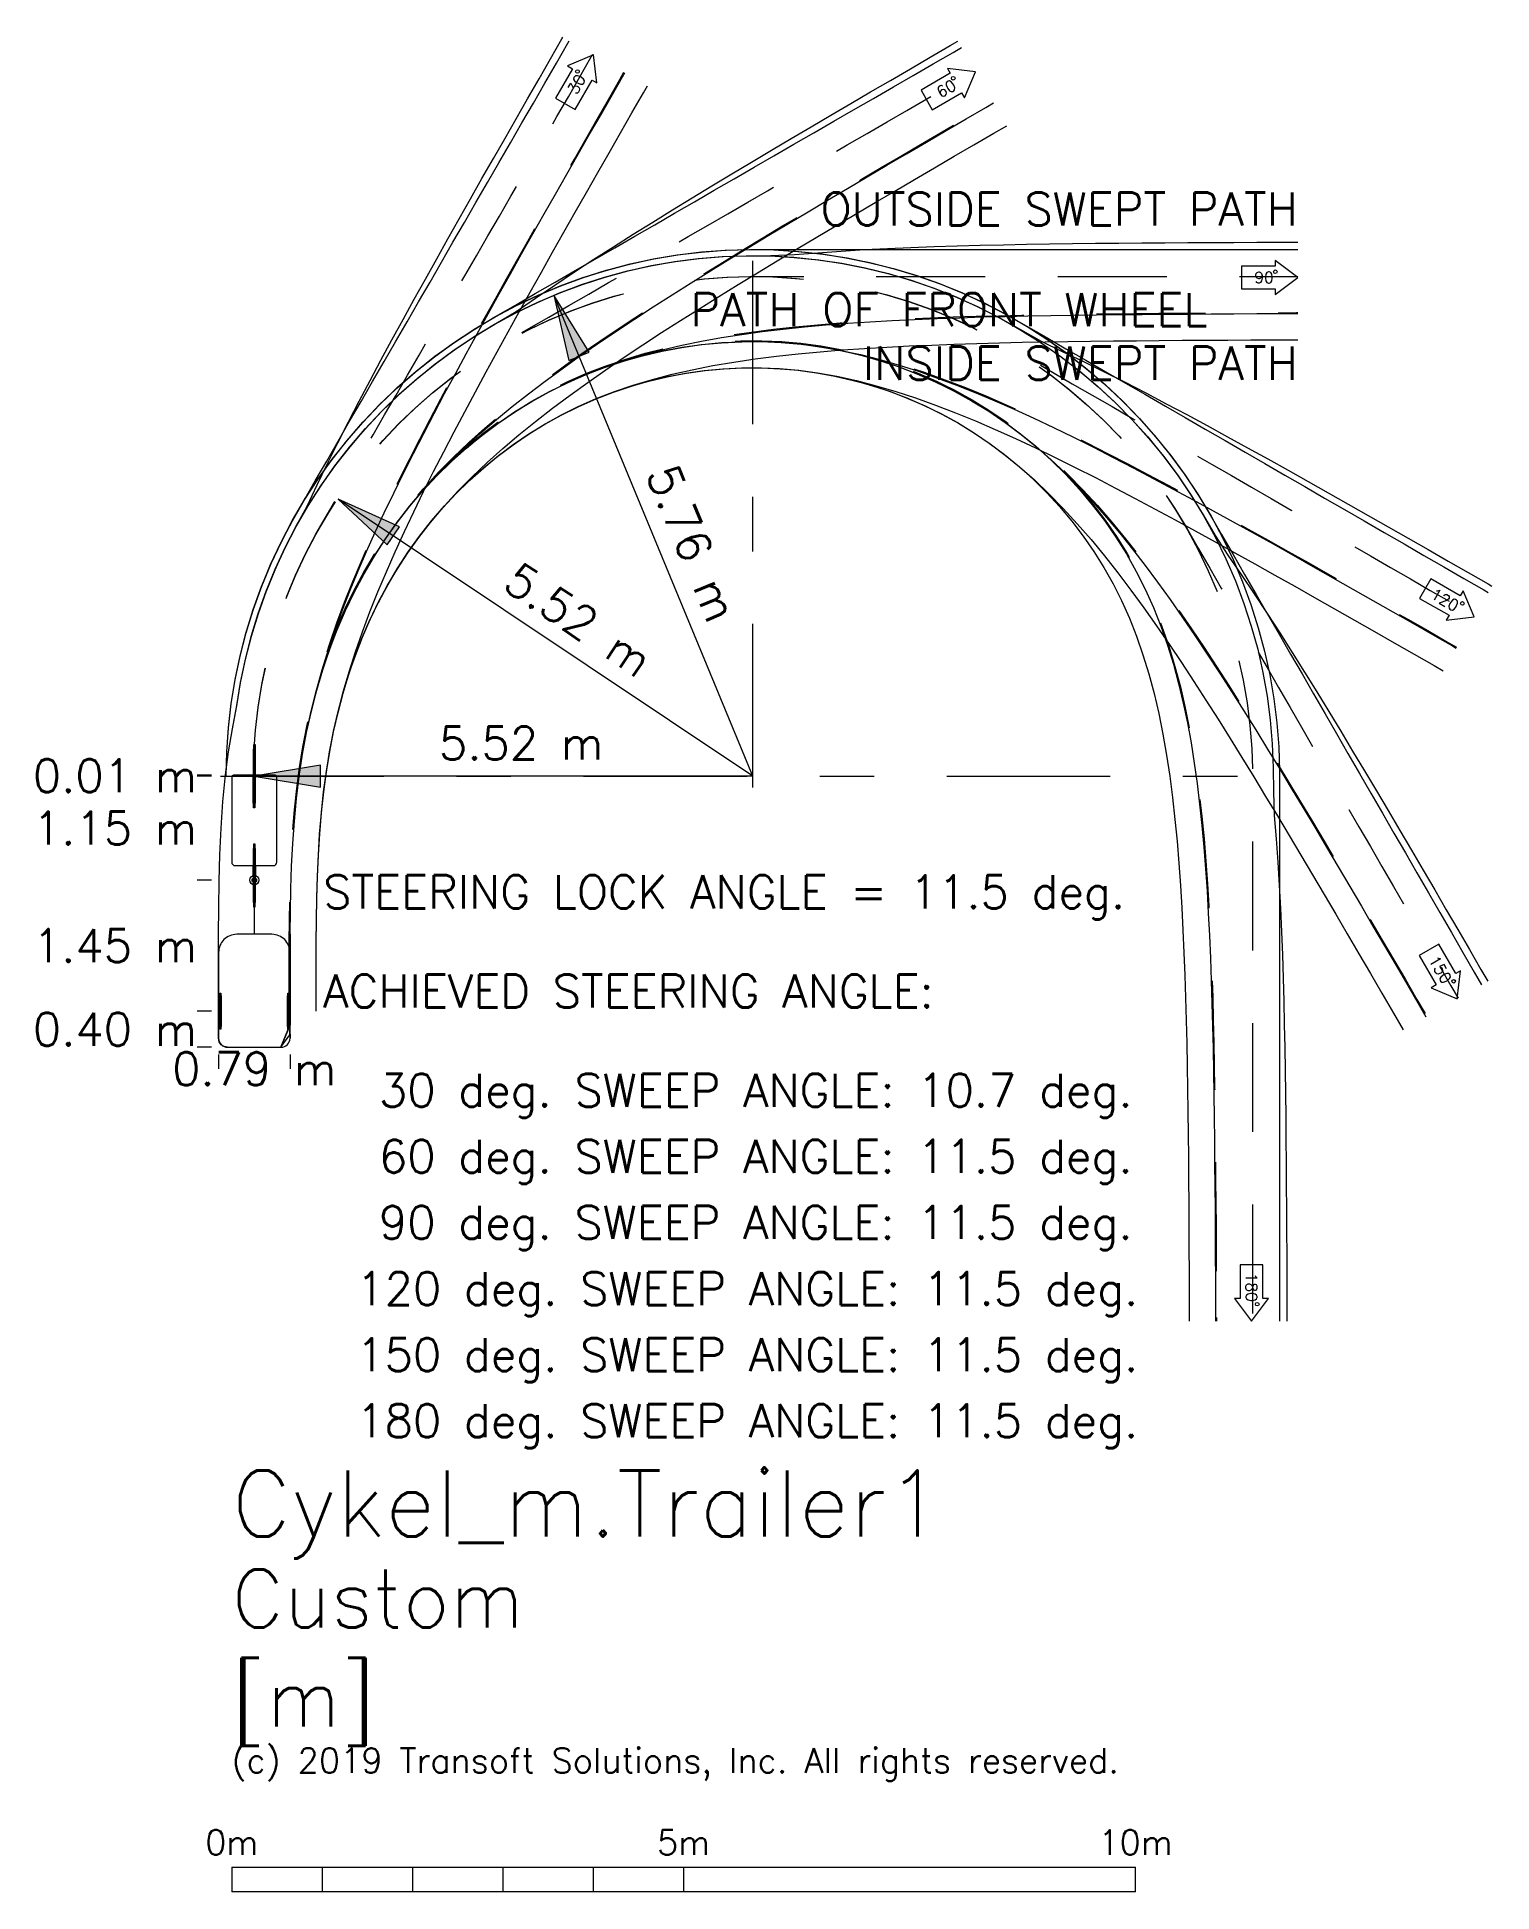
# Model space of a CAD drawing. Header units: metres. Extents: x 1408062.5 to 1408078.6, y 62492388.7 to 62492409.2.
import ezdxf
from ezdxf.enums import TextEntityAlignment as Align

# ---------------------------------------------------------------- set-up
doc = ezdxf.new("R2010")
doc.units = ezdxf.units.M
doc.header["$MEASUREMENT"] = 0
doc.linetypes.add('DGN Style 2', pattern=[2.009448, 1.205669, -0.803779])
doc.linetypes.add('DGN Style 7', pattern=[4.018896, 1.808503, -0.803779, 0.602834, -0.803779])
doc.layers.add('Cykel med trailer', color=133, linetype='Continuous', lineweight=0)
doc.styles.add('TSText', font='simplex.shx')

# ---------------------------------------------------------------- blocks, each defined once
blk = doc.blocks.new('ATTEMP_10')
at = {"layer": 'Cykel med trailer', "color": 3, "linetype": 'Continuous'}
for p, q in [((-1.25, 0.381), (-1.65, 0.381)), ((-1.25, 0.376), (-1.65, 0.376)), ((-1.25, 0.372), (-1.65, 0.372)), ((0, 0), (-0.6, 0)), ((-1.25, -0.372), (-1.65, -0.372)), ((-1.25, -0.376), (-1.65, -0.376)), ((-1.25, -0.381), (-1.65, -0.381))]:
    blk.add_line(p, q, dxfattribs=at)
at = {"layer": 'Cykel med trailer', "color": 3, "linetype": 'Continuous', "flags": 128}
blk.add_lwpolyline([(-0.6, 0.195, 0.414214), (-0.8, 0.395), (-1.75, 0.395, 0.414214), (-1.85, 0.295), (-1.85, -0.295, 0.414214), (-1.75, -0.395), (-0.8, -0.395, 0.414214), (-0.6, -0.195), (-0.6, 0.195), (-0.6, 0.195)], format="xyb", dxfattribs=at)
for points in [[(-1.25, 0.382), (-1.25, 0.371), (-1.306, 0.367), (-1.594, 0.367), (-1.65, 0.371), (-1.65, 0.382), (-1.594, 0.385), (-1.306, 0.385)], [(-1.25, -0.371), (-1.25, -0.382), (-1.306, -0.385), (-1.594, -0.385), (-1.65, -0.382), (-1.65, -0.371), (-1.594, -0.368), (-1.306, -0.368)]]:
    blk.add_lwpolyline(points, close=True, dxfattribs=at)
at = {"layer": 'Cykel med trailer', "color": 3}
blk.add_arc((0, 0), 0.0513, 0, 360, dxfattribs=at)
blk = doc.blocks.new('ATTEMP_11')
at = {"layer": 'Cykel med trailer', "color": 3, "linetype": 'Continuous'}
for p, q in [((-0.76, 0.005), (-1.46, 0.005)), ((-0.76, 0), (-1.46, 0)), ((-1.11, 0), (-1.16, 0)), ((-0.76, -0.005), (-1.46, -0.005))]:
    blk.add_line(p, q, dxfattribs=at)
at = {"layer": 'Cykel med trailer', "color": 3, "linetype": 'Continuous', "flags": 128}
blk.add_lwpolyline([(0, 0.23, 0.414214), (-0.02, 0.25), (-0.96, 0.25, 0.414214), (-1, 0.21), (-1, -0.014), (-1.11, -0.014), (-1.11, 0.014), (-1, 0.014), (-1, -0.21, 0.414214), (-0.96, -0.25), (-0.02, -0.25, 0.414214), (0, -0.23), (0, 0.23), (0, 0.23)], format="xyb", dxfattribs=at)
blk.add_lwpolyline([(-0.76, 0.006), (-0.76, -0.006), (-0.858, -0.01), (-1.362, -0.01), (-1.46, -0.006), (-1.46, 0.006), (-1.362, 0.01), (-0.858, 0.01)], close=True, dxfattribs=at)
at = {"layer": 'Cykel med trailer', "color": 3}
blk.add_arc((-1.16, 0), 0.0254, 0, 360, dxfattribs=at)
blk = doc.blocks.new('ATTEMP_9')
at = {"layer": 'Cykel med trailer', "color": 3, "linetype": 'Continuous'}
for p, q in [((-0.003, 0.35), (-0.007, -0.35)), ((0.002, 0.35), (-0.002, -0.35)), ((0.007, 0.35), (0.003, -0.35))]:
    blk.add_line(p, q, dxfattribs=at)
at = {"layer": 'Cykel med trailer', "color": 3, "linetype": 'Continuous', "flags": 128}
blk.add_lwpolyline([(-0.005, 0.35), (0.008, 0.35), (0.011, 0.252), (0.009, -0.252), (0.005, -0.35), (-0.008, -0.35), (-0.011, -0.252), (-0.009, 0.252)], close=True, dxfattribs=at)
at = {"layer": 'Cykel med trailer', "color": 3, "linetype": 'Continuous', "rotation": 90}
for name, p in [('ATTEMP_11', (0, 0.01)), ('ATTEMP_10', (0, -1.15))]:
    blk.add_blockref(name, p, dxfattribs=at)
blk = doc.blocks.new('ATTEMP_8')
at = {"layer": 'Cykel med trailer', "color": 4, "linetype": 'Continuous'}
for p, q in [((-1.996, 7.827), (-2.184, 7.502)), ((-1.763, 7.981), (-2.051, 7.858)), ((-2.051, 7.858), (-1.996, 7.827)), ((-1.726, 7.671), (-1.763, 7.981)), ((2.463, 7.793), (2.153, 7.831)), ((2.153, 7.831), (2.184, 7.776)), ((-1.967, 7.377), (-1.78, 7.702)), ((-1.78, 7.702), (-1.726, 7.671)), ((2.184, 7.776), (1.86, 7.589)), ((2.341, 7.506), (2.463, 7.793)), ((-2.184, 7.502), (-1.967, 7.377)), ((1.86, 7.589), (1.985, 7.372)), ((1.985, 7.372), (2.309, 7.56)), ((2.309, 7.56), (2.341, 7.506)), ((5.78, 5.642), (5.405, 5.642)), ((5.405, 5.642), (5.405, 5.392)), ((6.03, 5.517), (5.78, 5.705)), ((5.78, 5.705), (5.78, 5.642)), ((5.405, 5.392), (5.78, 5.392)), ((5.78, 5.33), (6.03, 5.517)), ((5.78, 5.392), (5.78, 5.33)), ((7.502, 2.184), (7.377, 1.967)), ((7.827, 1.996), (7.502, 2.184)), ((7.377, 1.967), (7.702, 1.78)), ((7.858, 2.051), (7.827, 1.996)), ((7.981, 1.763), (7.858, 2.051)), ((7.702, 1.78), (7.671, 1.726)), ((7.671, 1.726), (7.981, 1.763)), ((7.589, -1.86), (7.372, -1.985)), ((7.372, -1.985), (7.56, -2.309)), ((7.776, -2.184), (7.589, -1.86)), ((7.831, -2.153), (7.776, -2.184)), ((7.793, -2.463), (7.831, -2.153)), ((7.56, -2.309), (7.506, -2.341)), ((7.506, -2.341), (7.793, -2.463)), ((5.642, -5.405), (5.392, -5.405)), ((5.392, -5.405), (5.392, -5.78)), ((5.642, -5.78), (5.642, -5.405)), ((5.392, -5.78), (5.33, -5.78)), ((5.33, -5.78), (5.517, -6.03)), ((5.517, -6.03), (5.705, -5.78)), ((5.705, -5.78), (5.642, -5.78)), ((-5.767, -12.07), (4.233, -12.07)), ((-5.767, -12.07), (-5.767, -12.344)), ((-4.767, -12.07), (-4.767, -12.344)), ((-3.767, -12.07), (-3.767, -12.344)), ((-2.767, -12.07), (-2.767, -12.344)), ((-1.767, -12.07), (-1.767, -12.344)), ((-0.767, -12.07), (-0.767, -12.344)), ((4.233, -12.344), (4.233, -12.07)), ((4.233, -12.344), (-5.767, -12.344))]:
    blk.add_line(p, q, dxfattribs=at)
at = {"layer": 'Cykel med trailer', "color": 3, "linetype": 'DGN Style 7'}
for p, q in [((0, -0.125), (0, 6.017)), ((-5.892, 0), (5.892, 0))]:
    blk.add_line(p, q, dxfattribs=at)
at = {"layer": 'Cykel med trailer', "color": 3, "linetype": 'Continuous'}
for p, q in [((0, 0), (-2.204, 5.32)), ((0, 0), (-4.588, 3.065)), ((-5.991, 0.01), (-6.149, 0.01)), ((-5.991, 0), (-6.149, 0)), ((0, 0), (-5.517, 0)), ((-5.991, -1.15), (-6.149, -1.15)), ((-5.991, -2.6), (-6.149, -2.6)), ((-5.991, -3), (-6.149, -3)), ((-5.912, -3.079), (-5.912, -3.237)), ((-5.122, -3.079), (-5.122, -3.237))]:
    blk.add_line(p, q, dxfattribs=at)
at = {"layer": 'Cykel med trailer', "color": 3, "linetype": 'Continuous', "flags": 128}
for points in [[(-5.812, -3), (-5.851, -2.992), (-5.883, -2.971), (-5.905, -2.938), (-5.912, -2.9), (-5.913, -2.583), (-5.913, -2.267), (-5.913, -1.95), (-5.913, -1.873), (-5.912, -1.809), (-5.912, -1.765), (-5.912, -1.75), (-5.911, -1.457), (-5.907, -1.163), (-5.899, -0.869), (-5.885, -0.574), (-5.864, -0.28), (-5.834, 0.014), (-5.834, 0.014), (-5.801, 0.268), (-5.76, 0.523), (-5.711, 0.777), (-5.67, 1.034), (-5.616, 1.289), (-5.551, 1.542), (-5.475, 1.793), (-5.387, 2.04), (-5.288, 2.284), (-5.178, 2.523), (-5.057, 2.757), (-4.932, 2.988), (-4.821, 3.224), (-4.707, 3.458), (-4.592, 3.689), (-4.475, 3.919), (-4.356, 4.148), (-4.236, 4.376), (-4.116, 4.602), (-3.994, 4.828), (-3.871, 5.052), (-3.748, 5.276), (-3.624, 5.5), (-3.499, 5.723), (-3.375, 5.945), (-3.249, 6.167), (-3.124, 6.389), (-2.998, 6.611), (-2.872, 6.832), (-2.746, 7.053), (-2.62, 7.274), (-2.494, 7.495), (-2.367, 7.715), (-2.241, 7.936), (-2.114, 8.156), (-2.103, 8.177)], [(-5.812, -3), (-5.851, -2.992), (-5.883, -2.971), (-5.905, -2.938), (-5.912, -2.9), (-5.913, -2.583), (-5.913, -2.267), (-5.913, -1.95), (-5.913, -1.873), (-5.912, -1.809), (-5.912, -1.765), (-5.912, -1.75), (-5.911, -1.457), (-5.907, -1.163), (-5.899, -0.869), (-5.885, -0.574), (-5.864, -0.28), (-5.834, 0.014), (-5.834, 0.014), (-5.801, 0.269), (-5.759, 0.525), (-5.711, 0.781), (-5.669, 1.038), (-5.615, 1.294), (-5.549, 1.549), (-5.472, 1.8), (-5.384, 2.049), (-5.284, 2.293), (-5.173, 2.533), (-5.051, 2.768), (-4.918, 2.997), (-4.775, 3.22), (-4.621, 3.436), (-4.458, 3.645), (-4.286, 3.847), (-4.104, 4.04), (-3.913, 4.225), (-3.714, 4.401), (-3.507, 4.567), (-3.293, 4.724), (-3.072, 4.871), (-2.845, 5.008), (-2.618, 5.141), (-2.404, 5.288), (-2.19, 5.434), (-1.975, 5.578), (-1.759, 5.719), (-1.543, 5.858), (-1.325, 5.995), (-1.108, 6.131), (-0.89, 6.266), (-0.671, 6.399), (-0.453, 6.531), (-0.234, 6.663), (-0.015, 6.794), (0.204, 6.924), (0.424, 7.054), (0.643, 7.184), (0.863, 7.313), (1.082, 7.441), (1.302, 7.57), (1.522, 7.698), (1.742, 7.826), (1.962, 7.954), (2.181, 8.082), (2.268, 8.132)], [(-5.222, -3), (-5.123, -2.862), (-5.123, -2.829), (-5.123, -2.808), (-5.122, -2.9), (-5.122, -2.583), (-5.122, -2.267), (-5.122, -1.95), (-5.121, -1.765), (-5.121, -1.809), (-5.122, -1.873), (-5.121, -1.75), (-5.122, -2), (-5.122, -2.25), (-5.122, -2.5), (-5.122, -2.75), (-5.222, -3), (-5.122, -2.749), (-5.122, -2.498), (-5.122, -2.248), (-5.122, -1.997), (-5.121, -1.746), (-5.118, -1.495), (-5.113, -1.245), (-5.104, -0.996), (-5.091, -0.745), (-5.073, -0.497), (-5.05, -0.249), (-5.02, -0.004), (-5.02, -0.004), (-4.983, 0.242), (-4.939, 0.482), (-4.887, 0.718), (-4.829, 0.95), (-4.765, 1.177), (-4.695, 1.401), (-4.62, 1.622), (-4.54, 1.84), (-4.455, 2.056), (-4.367, 2.271), (-4.275, 2.484), (-4.179, 2.698), (-4.079, 2.914), (-3.974, 3.132), (-3.867, 3.351), (-3.756, 3.571), (-3.643, 3.791), (-3.528, 4.012), (-3.411, 4.232), (-3.292, 4.453), (-3.172, 4.674), (-3.051, 4.895), (-2.929, 5.116), (-2.807, 5.337), (-2.683, 5.558), (-2.559, 5.779), (-2.435, 5.999), (-2.31, 6.22), (-2.185, 6.44), (-2.059, 6.661), (-1.934, 6.881), (-1.808, 7.102), (-1.681, 7.322), (-1.555, 7.542), (-1.429, 7.763), (-1.418, 7.782)], [(-5.222, -3), (-5.123, -2.862), (-5.123, -2.829), (-5.123, -2.808), (-5.122, -2.9), (-5.122, -2.583), (-5.122, -2.267), (-5.122, -1.95), (-5.121, -1.765), (-5.121, -1.809), (-5.122, -1.873), (-5.121, -1.75), (-5.122, -2), (-5.122, -2.25), (-5.122, -2.5), (-5.122, -2.75), (-5.222, -3), (-5.122, -2.749), (-5.122, -2.498), (-5.122, -2.248), (-5.122, -1.997), (-5.121, -1.746), (-5.118, -1.495), (-5.113, -1.245), (-5.104, -0.996), (-5.091, -0.745), (-5.073, -0.497), (-5.05, -0.249), (-5.02, -0.004), (-5.02, -0.004), (-4.983, 0.243), (-4.938, 0.484), (-4.886, 0.721), (-4.826, 0.954), (-4.759, 1.181), (-4.683, 1.404), (-4.6, 1.622), (-4.508, 1.834), (-4.408, 2.042), (-4.301, 2.244), (-4.185, 2.44), (-4.062, 2.63), (-3.931, 2.815), (-3.792, 2.993), (-3.647, 3.165), (-3.495, 3.331), (-3.339, 3.491), (-3.176, 3.647), (-3.01, 3.798), (-2.838, 3.946), (-2.663, 4.09), (-2.483, 4.231), (-2.3, 4.37), (-2.112, 4.508), (-1.918, 4.646), (-1.719, 4.784), (-1.517, 4.92), (-1.312, 5.056), (-1.104, 5.191), (-0.894, 5.325), (-0.682, 5.458), (-0.47, 5.59), (-0.255, 5.722), (-0.04, 5.853), (0.176, 5.984), (0.392, 6.114), (0.61, 6.243), (0.827, 6.373), (1.045, 6.502), (1.264, 6.63), (1.482, 6.759), (1.701, 6.887), (1.92, 7.015), (2.14, 7.143), (2.359, 7.271), (2.578, 7.398), (2.663, 7.448)], [(-5.812, -3), (-5.851, -2.992), (-5.883, -2.971), (-5.905, -2.938), (-5.912, -2.9), (-5.913, -2.583), (-5.913, -2.267), (-5.913, -1.95), (-5.913, -1.873), (-5.912, -1.809), (-5.912, -1.765), (-5.912, -1.75), (-5.911, -1.457), (-5.907, -1.163), (-5.899, -0.869), (-5.885, -0.574), (-5.864, -0.28), (-5.834, 0.014), (-5.834, 0.014), (-5.801, 0.269), (-5.759, 0.524), (-5.711, 0.779), (-5.669, 1.036), (-5.615, 1.292), (-5.55, 1.546), (-5.473, 1.798), (-5.385, 2.046), (-5.285, 2.29), (-5.175, 2.53), (-5.053, 2.764), (-4.921, 2.993), (-4.778, 3.216), (-4.625, 3.432), (-4.462, 3.641), (-4.29, 3.842), (-4.108, 4.036), (-3.918, 4.22), (-3.72, 4.396), (-3.514, 4.563), (-3.3, 4.719), (-3.079, 4.866), (-2.852, 5.003), (-2.618, 5.129), (-2.38, 5.244), (-2.136, 5.348), (-1.887, 5.441), (-1.635, 5.522), (-1.379, 5.591), (-1.12, 5.649), (-0.858, 5.694), (-0.595, 5.728), (-0.331, 5.749), (-0.066, 5.758), (0.198, 5.761), (0.459, 5.77), (0.718, 5.791), (0.975, 5.809), (1.233, 5.825), (1.49, 5.838), (1.747, 5.849), (2.004, 5.859), (2.26, 5.867), (2.516, 5.874), (2.771, 5.88), (3.027, 5.885), (3.282, 5.889), (3.537, 5.893), (3.792, 5.896), (4.047, 5.898), (4.302, 5.901), (4.556, 5.902), (4.811, 5.904), (5.065, 5.905), (5.32, 5.906), (5.574, 5.907), (5.828, 5.908), (6.03, 5.909)], [(-5.812, -3), (-5.851, -2.992), (-5.883, -2.971), (-5.905, -2.938), (-5.912, -2.9), (-5.913, -2.583), (-5.913, -2.267), (-5.913, -1.95), (-5.913, -1.873), (-5.912, -1.809), (-5.912, -1.765), (-5.912, -1.75), (-5.911, -1.457), (-5.907, -1.163), (-5.899, -0.869), (-5.885, -0.574), (-5.864, -0.28), (-5.834, 0.014), (-5.834, 0.014), (-5.801, 0.269), (-5.759, 0.524), (-5.711, 0.779), (-5.669, 1.036), (-5.615, 1.292), (-5.55, 1.546), (-5.473, 1.798), (-5.385, 2.046), (-5.285, 2.29), (-5.175, 2.53), (-5.053, 2.764), (-4.921, 2.993), (-4.778, 3.216), (-4.625, 3.432), (-4.462, 3.641), (-4.29, 3.842), (-4.108, 4.036), (-3.918, 4.22), (-3.72, 4.396), (-3.514, 4.563), (-3.3, 4.719), (-3.079, 4.866), (-2.852, 5.003), (-2.618, 5.129), (-2.38, 5.244), (-2.136, 5.348), (-1.887, 5.441), (-1.635, 5.522), (-1.379, 5.591), (-1.12, 5.649), (-0.858, 5.694), (-0.595, 5.728), (-0.331, 5.749), (-0.066, 5.758), (0.199, 5.755), (0.464, 5.74), (0.728, 5.712), (0.99, 5.673), (1.25, 5.621), (1.508, 5.558), (1.762, 5.482), (2.013, 5.395), (2.259, 5.297), (2.501, 5.187), (2.737, 5.067), (2.967, 4.935), (3.191, 4.793), (3.409, 4.641), (3.619, 4.479), (3.821, 4.308), (4.016, 4.127), (4.201, 3.938), (4.378, 3.741), (4.546, 3.535), (4.704, 3.322), (4.852, 3.102), (4.99, 2.875), (5.117, 2.642), (5.233, 2.404), (5.338, 2.16), (5.432, 1.912), (5.514, 1.66), (5.585, 1.404), (5.643, 1.146), (5.69, 0.885), (5.725, 0.622), (5.747, 0.357), (5.758, 0.092), (5.761, -0.172), (5.767, -0.434), (5.788, -0.692), (5.807, -0.95), (5.823, -1.207), (5.837, -1.464), (5.848, -1.721), (5.858, -1.978), (5.866, -2.234), (5.873, -2.49), (5.879, -2.746), (5.884, -3.001), (5.889, -3.257), (5.892, -3.512), (5.896, -3.767), (5.898, -4.022), (5.9, -4.276), (5.902, -4.531), (5.904, -4.785), (5.905, -5.04), (5.906, -5.294), (5.907, -5.549), (5.908, -5.803), (5.909, -6.03)], [(-5.812, -3), (-5.851, -2.992), (-5.883, -2.971), (-5.905, -2.938), (-5.912, -2.9), (-5.913, -2.583), (-5.913, -2.267), (-5.913, -1.95), (-5.913, -1.873), (-5.912, -1.809), (-5.912, -1.765), (-5.912, -1.75), (-5.911, -1.457), (-5.907, -1.163), (-5.899, -0.869), (-5.885, -0.574), (-5.864, -0.28), (-5.834, 0.014), (-5.834, 0.014), (-5.801, 0.268), (-5.759, 0.523), (-5.711, 0.779), (-5.669, 1.035), (-5.616, 1.291), (-5.551, 1.545), (-5.474, 1.796), (-5.386, 2.043), (-5.287, 2.287), (-5.176, 2.527), (-5.055, 2.761), (-4.922, 2.99), (-4.78, 3.213), (-4.627, 3.429), (-4.465, 3.637), (-4.293, 3.839), (-4.112, 4.032), (-3.922, 4.216), (-3.724, 4.392), (-3.519, 4.559), (-3.305, 4.716), (-3.085, 4.863), (-2.858, 4.999), (-2.625, 5.125), (-2.387, 5.241), (-2.143, 5.345), (-1.895, 5.438), (-1.643, 5.519), (-1.387, 5.589), (-1.129, 5.647), (-0.868, 5.693), (-0.605, 5.727), (-0.341, 5.748), (-0.076, 5.758), (0.189, 5.756), (0.453, 5.741), (0.717, 5.714), (0.979, 5.675), (1.239, 5.624), (1.496, 5.561), (1.75, 5.486), (2.001, 5.4), (2.247, 5.302), (2.488, 5.193), (2.725, 5.073), (2.955, 4.943), (3.179, 4.801), (3.397, 4.65), (3.607, 4.489), (3.81, 4.318), (4.004, 4.139), (4.19, 3.95), (4.368, 3.753), (4.536, 3.548), (4.694, 3.336), (4.842, 3.116), (4.981, 2.891), (5.115, 2.663), (5.256, 2.444), (5.403, 2.231), (5.547, 2.017), (5.689, 1.801), (5.829, 1.585), (5.967, 1.368), (6.103, 1.151), (6.238, 0.933), (6.372, 0.715), (6.504, 0.496), (6.636, 0.277), (6.767, 0.058), (6.898, -0.161), (7.028, -0.38), (7.158, -0.6), (7.287, -0.819), (7.416, -1.039), (7.544, -1.258), (7.672, -1.478), (7.801, -1.698), (7.929, -1.918), (8.056, -2.138), (8.132, -2.268)], [(-5.812, -3), (-5.851, -2.992), (-5.883, -2.971), (-5.905, -2.938), (-5.912, -2.9), (-5.913, -2.583), (-5.913, -2.267), (-5.913, -1.95), (-5.913, -1.873), (-5.912, -1.809), (-5.912, -1.765), (-5.912, -1.75), (-5.911, -1.457), (-5.907, -1.163), (-5.899, -0.869), (-5.885, -0.574), (-5.864, -0.28), (-5.834, 0.014), (-5.834, 0.014), (-5.801, 0.268), (-5.759, 0.524), (-5.711, 0.779), (-5.669, 1.036), (-5.616, 1.291), (-5.55, 1.545), (-5.474, 1.796), (-5.386, 2.044), (-5.286, 2.288), (-5.175, 2.528), (-5.054, 2.762), (-4.922, 2.991), (-4.779, 3.214), (-4.626, 3.43), (-4.464, 3.639), (-4.292, 3.84), (-4.111, 4.033), (-3.921, 4.218), (-3.723, 4.394), (-3.517, 4.56), (-3.303, 4.717), (-3.083, 4.864), (-2.856, 5.001), (-2.623, 5.127), (-2.384, 5.242), (-2.14, 5.346), (-1.892, 5.439), (-1.64, 5.52), (-1.384, 5.59), (-1.125, 5.648), (-0.864, 5.693), (-0.601, 5.727), (-0.337, 5.749), (-0.072, 5.758), (0.193, 5.755), (0.457, 5.74), (0.721, 5.713), (0.983, 5.674), (1.243, 5.623), (1.5, 5.56), (1.755, 5.485), (2.005, 5.398), (2.251, 5.3), (2.493, 5.191), (2.729, 5.071), (2.96, 4.942), (3.189, 4.812), (3.423, 4.7), (3.656, 4.588), (3.888, 4.474), (4.118, 4.358), (4.346, 4.24), (4.574, 4.12), (4.8, 4), (5.026, 3.878), (5.25, 3.756), (5.474, 3.633), (5.698, 3.509), (5.921, 3.384), (6.143, 3.26), (6.365, 3.135), (6.587, 3.009), (6.809, 2.884), (7.03, 2.758), (7.251, 2.632), (7.472, 2.506), (7.693, 2.379), (7.913, 2.253), (8.134, 2.126), (8.176, 2.102)], [(-5.222, -3), (-5.123, -2.862), (-5.123, -2.829), (-5.123, -2.808), (-5.122, -2.9), (-5.122, -2.583), (-5.122, -2.267), (-5.122, -1.95), (-5.121, -1.765), (-5.121, -1.809), (-5.122, -1.873), (-5.121, -1.75), (-5.122, -2), (-5.122, -2.25), (-5.122, -2.5), (-5.122, -2.75), (-5.222, -3), (-5.122, -2.749), (-5.122, -2.498), (-5.122, -2.248), (-5.122, -1.997), (-5.121, -1.746), (-5.118, -1.495), (-5.113, -1.245), (-5.104, -0.996), (-5.091, -0.745), (-5.073, -0.497), (-5.05, -0.249), (-5.02, -0.004), (-5.02, -0.004), (-4.983, 0.242), (-4.938, 0.484), (-4.886, 0.72), (-4.827, 0.952), (-4.759, 1.179), (-4.684, 1.402), (-4.601, 1.619), (-4.509, 1.832), (-4.41, 2.039), (-4.302, 2.241), (-4.187, 2.437), (-4.064, 2.627), (-3.933, 2.811), (-3.795, 2.989), (-3.649, 3.16), (-3.496, 3.324), (-3.336, 3.481), (-3.17, 3.63), (-2.998, 3.772), (-2.819, 3.905), (-2.635, 4.03), (-2.445, 4.147), (-2.251, 4.255), (-2.052, 4.353), (-1.848, 4.443), (-1.642, 4.523), (-1.432, 4.596), (-1.219, 4.66), (-1.005, 4.717), (-0.787, 4.768), (-0.568, 4.813), (-0.346, 4.853), (-0.122, 4.888), (0.104, 4.919), (0.334, 4.946), (0.569, 4.971), (0.808, 4.992), (1.05, 5.011), (1.294, 5.027), (1.541, 5.041), (1.789, 5.053), (2.038, 5.063), (2.289, 5.072), (2.54, 5.08), (2.791, 5.086), (3.043, 5.092), (3.296, 5.096), (3.548, 5.1), (3.802, 5.104), (4.055, 5.107), (4.308, 5.109), (4.562, 5.111), (4.815, 5.113), (5.069, 5.114), (5.323, 5.116), (5.577, 5.117), (5.831, 5.118), (6.03, 5.118)], [(-5.222, -3), (-5.123, -2.862), (-5.123, -2.829), (-5.123, -2.808), (-5.122, -2.9), (-5.122, -2.583), (-5.122, -2.267), (-5.122, -1.95), (-5.121, -1.765), (-5.121, -1.809), (-5.122, -1.873), (-5.121, -1.75), (-5.122, -2), (-5.122, -2.25), (-5.122, -2.5), (-5.122, -2.75), (-5.222, -3), (-5.122, -2.749), (-5.122, -2.498), (-5.122, -2.248), (-5.122, -1.997), (-5.121, -1.746), (-5.118, -1.495), (-5.113, -1.245), (-5.104, -0.996), (-5.091, -0.745), (-5.073, -0.497), (-5.05, -0.249), (-5.02, -0.004), (-5.02, -0.004), (-4.983, 0.242), (-4.938, 0.484), (-4.886, 0.72), (-4.827, 0.952), (-4.759, 1.179), (-4.684, 1.402), (-4.601, 1.619), (-4.509, 1.832), (-4.41, 2.039), (-4.302, 2.241), (-4.187, 2.437), (-4.064, 2.627), (-3.933, 2.811), (-3.795, 2.989), (-3.649, 3.16), (-3.496, 3.324), (-3.336, 3.481), (-3.17, 3.63), (-2.998, 3.772), (-2.819, 3.905), (-2.635, 4.03), (-2.445, 4.147), (-2.251, 4.255), (-2.052, 4.353), (-1.848, 4.443), (-1.641, 4.523), (-1.431, 4.593), (-1.217, 4.654), (-1.001, 4.704), (-0.784, 4.745), (-0.564, 4.776), (-0.343, 4.797), (-0.122, 4.807), (0.1, 4.808), (0.321, 4.798), (0.542, 4.778), (0.761, 4.748), (0.979, 4.708), (1.195, 4.657), (1.408, 4.597), (1.618, 4.528), (1.825, 4.448), (2.028, 4.359), (2.226, 4.261), (2.42, 4.154), (2.609, 4.038), (2.792, 3.914), (2.969, 3.781), (3.14, 3.64), (3.305, 3.492), (3.462, 3.336), (3.612, 3.173), (3.754, 3.003), (3.889, 2.827), (4.015, 2.645), (4.132, 2.458), (4.241, 2.265), (4.341, 2.067), (4.431, 1.865), (4.513, 1.659), (4.587, 1.45), (4.652, 1.239), (4.71, 1.024), (4.762, 0.807), (4.808, 0.589), (4.848, 0.367), (4.884, 0.143), (4.915, -0.082), (4.943, -0.311), (4.968, -0.546), (4.989, -0.784), (5.008, -1.026), (5.025, -1.27), (5.039, -1.516), (5.051, -1.764), (5.062, -2.013), (5.071, -2.264), (5.079, -2.514), (5.085, -2.766), (5.091, -3.018), (5.096, -3.27), (5.1, -3.523), (5.103, -3.776), (5.106, -4.029), (5.109, -4.283), (5.111, -4.536), (5.113, -4.79), (5.114, -5.044), (5.115, -5.297), (5.117, -5.551), (5.117, -5.805), (5.118, -6.03)], [(-5.222, -3), (-5.123, -2.862), (-5.123, -2.829), (-5.123, -2.808), (-5.122, -2.9), (-5.122, -2.583), (-5.122, -2.267), (-5.122, -1.95), (-5.121, -1.765), (-5.121, -1.809), (-5.122, -1.873), (-5.121, -1.75), (-5.122, -2), (-5.122, -2.25), (-5.122, -2.5), (-5.122, -2.75), (-5.222, -3), (-5.122, -2.749), (-5.122, -2.498), (-5.122, -2.248), (-5.122, -1.997), (-5.121, -1.746), (-5.118, -1.495), (-5.113, -1.245), (-5.104, -0.996), (-5.091, -0.745), (-5.073, -0.497), (-5.05, -0.249), (-5.02, -0.004), (-5.02, -0.004), (-4.983, 0.242), (-4.939, 0.483), (-4.887, 0.719), (-4.827, 0.951), (-4.76, 1.178), (-4.685, 1.4), (-4.601, 1.618), (-4.51, 1.83), (-4.411, 2.037), (-4.304, 2.238), (-4.189, 2.434), (-4.066, 2.625), (-3.935, 2.809), (-3.797, 2.986), (-3.652, 3.157), (-3.499, 3.321), (-3.34, 3.478), (-3.174, 3.627), (-3.001, 3.769), (-2.823, 3.902), (-2.639, 4.027), (-2.45, 4.144), (-2.256, 4.252), (-2.057, 4.351), (-1.854, 4.44), (-1.647, 4.52), (-1.437, 4.591), (-1.224, 4.652), (-1.009, 4.703), (-0.791, 4.744), (-0.572, 4.775), (-0.352, 4.796), (-0.13, 4.807), (0.091, 4.808), (0.312, 4.798), (0.532, 4.779), (0.752, 4.749), (0.969, 4.71), (1.185, 4.66), (1.398, 4.6), (1.608, 4.531), (1.815, 4.452), (2.018, 4.364), (2.216, 4.267), (2.41, 4.16), (2.599, 4.045), (2.782, 3.921), (2.96, 3.789), (3.132, 3.65), (3.298, 3.503), (3.458, 3.351), (3.614, 3.193), (3.766, 3.03), (3.914, 2.862), (4.058, 2.689), (4.2, 2.512), (4.339, 2.332), (4.478, 2.145), (4.616, 1.953), (4.754, 1.756), (4.891, 1.555), (5.027, 1.351), (5.163, 1.144), (5.297, 0.935), (5.43, 0.724), (5.563, 0.511), (5.695, 0.297), (5.826, 0.083), (5.957, -0.133), (6.087, -0.349), (6.217, -0.566), (6.346, -0.784), (6.476, -1.002), (6.604, -1.22), (6.733, -1.439), (6.861, -1.658), (6.989, -1.877), (7.117, -2.096), (7.245, -2.315), (7.373, -2.535), (7.447, -2.663)], [(-5.222, -3), (-5.123, -2.862), (-5.123, -2.829), (-5.123, -2.808), (-5.122, -2.9), (-5.122, -2.583), (-5.122, -2.267), (-5.122, -1.95), (-5.121, -1.765), (-5.121, -1.809), (-5.122, -1.873), (-5.121, -1.75), (-5.122, -2), (-5.122, -2.25), (-5.122, -2.5), (-5.122, -2.75), (-5.222, -3), (-5.122, -2.749), (-5.122, -2.498), (-5.122, -2.248), (-5.122, -1.997), (-5.121, -1.746), (-5.118, -1.495), (-5.113, -1.245), (-5.104, -0.996), (-5.091, -0.745), (-5.073, -0.497), (-5.05, -0.249), (-5.02, -0.004), (-5.02, -0.004), (-4.983, 0.242), (-4.938, 0.483), (-4.887, 0.72), (-4.827, 0.952), (-4.76, 1.179), (-4.684, 1.401), (-4.601, 1.618), (-4.51, 1.831), (-4.41, 2.038), (-4.303, 2.239), (-4.188, 2.435), (-4.065, 2.626), (-3.934, 2.81), (-3.796, 2.987), (-3.651, 3.158), (-3.498, 3.323), (-3.338, 3.479), (-3.172, 3.629), (-3, 3.77), (-2.822, 3.903), (-2.638, 4.029), (-2.448, 4.145), (-2.254, 4.253), (-2.055, 4.352), (-1.852, 4.441), (-1.645, 4.521), (-1.435, 4.592), (-1.222, 4.652), (-1.006, 4.703), (-0.788, 4.744), (-0.569, 4.775), (-0.348, 4.796), (-0.127, 4.807), (0.094, 4.808), (0.315, 4.798), (0.536, 4.779), (0.755, 4.749), (0.973, 4.711), (1.19, 4.664), (1.404, 4.609), (1.618, 4.548), (1.831, 4.479), (2.043, 4.405), (2.254, 4.326), (2.466, 4.242), (2.677, 4.153), (2.892, 4.059), (3.108, 3.96), (3.327, 3.856), (3.546, 3.749), (3.767, 3.639), (3.987, 3.527), (4.208, 3.412), (4.429, 3.295), (4.651, 3.177), (4.872, 3.057), (5.093, 2.936), (5.314, 2.814), (5.535, 2.692), (5.756, 2.569), (5.976, 2.445), (6.197, 2.32), (6.418, 2.195), (6.638, 2.07), (6.859, 1.945), (7.079, 1.819), (7.3, 1.693), (7.52, 1.567), (7.74, 1.441), (7.781, 1.417)]]:
    blk.add_lwpolyline(points, dxfattribs=at)
at = {"layer": 'Cykel med trailer', "color": 5, "linetype": 'Continuous', "flags": 128}
for points in [[(-5.827, 0.001), (-5.821, 0.268), (-5.803, 0.535), (-5.772, 0.8), (-5.729, 1.065), (-5.674, 1.327), (-5.608, 1.586), (-5.529, 1.841), (-5.438, 2.093), (-5.337, 2.341), (-5.224, 2.583), (-5.099, 2.821), (-4.97, 3.046), (-4.843, 3.266), (-4.716, 3.486), (-4.589, 3.706), (-4.462, 3.926), (-4.335, 4.146), (-4.208, 4.366), (-4.081, 4.586), (-3.954, 4.806), (-3.827, 5.026), (-3.7, 5.247), (-3.573, 5.467), (-3.446, 5.687), (-3.319, 5.907), (-3.192, 6.127), (-3.065, 6.347), (-2.937, 6.567), (-2.81, 6.787), (-2.683, 7.007), (-2.556, 7.227), (-2.429, 7.447), (-2.302, 7.667), (-2.175, 7.888), (-2.048, 8.108), (-2.032, 8.136)], [(-5.827, 0.001), (-5.821, 0.269), (-5.803, 0.537), (-5.772, 0.804), (-5.729, 1.069), (-5.673, 1.332), (-5.606, 1.592), (-5.526, 1.849), (-5.435, 2.102), (-5.332, 2.351), (-5.218, 2.594), (-5.093, 2.832), (-4.957, 3.064), (-4.811, 3.289), (-4.654, 3.507), (-4.487, 3.718), (-4.311, 3.921), (-4.125, 4.116), (-3.931, 4.302), (-3.729, 4.478), (-3.518, 4.646), (-3.3, 4.803), (-3.075, 4.95), (-2.848, 5.085), (-2.628, 5.212), (-2.408, 5.339), (-2.187, 5.466), (-1.967, 5.593), (-1.747, 5.72), (-1.527, 5.847), (-1.307, 5.974), (-1.087, 6.101), (-0.867, 6.228), (-0.647, 6.355), (-0.427, 6.483), (-0.207, 6.61), (0.013, 6.737), (0.233, 6.864), (0.454, 6.991), (0.674, 7.118), (0.894, 7.245), (1.114, 7.372), (1.334, 7.499), (1.554, 7.626), (1.774, 7.753), (1.994, 7.88), (2.214, 8.007), (2.308, 8.062)], [(-4.832, -2.6), (-4.832, -2.347), (-4.832, -2.095), (-4.831, -1.845), (-4.829, -1.598), (-4.825, -1.354), (-4.818, -1.112), (-4.808, -0.875), (-4.794, -0.64), (-4.775, -0.408), (-4.75, -0.18), (-4.72, 0.045), (-4.684, 0.268), (-4.641, 0.489), (-4.591, 0.711), (-4.534, 0.932), (-4.469, 1.153), (-4.398, 1.374), (-4.321, 1.596), (-4.238, 1.817), (-4.149, 2.039), (-4.056, 2.261), (-3.958, 2.483), (-3.857, 2.705), (-3.752, 2.926), (-3.644, 3.148), (-3.533, 3.369), (-3.42, 3.59), (-3.305, 3.811), (-3.189, 4.032), (-3.071, 4.253), (-2.951, 4.474), (-2.831, 4.695), (-2.709, 4.915), (-2.587, 5.136), (-2.464, 5.356), (-2.34, 5.577), (-2.216, 5.797), (-2.091, 6.017), (-1.966, 6.238), (-1.841, 6.458), (-1.716, 6.678), (-1.59, 6.898), (-1.464, 7.119), (-1.338, 7.339), (-1.211, 7.559), (-1.167, 7.637)], [(-4.832, -2.6), (-4.832, -2.346), (-4.832, -2.093), (-4.831, -1.842), (-4.829, -1.593), (-4.825, -1.348), (-4.818, -1.106), (-4.808, -0.867), (-4.793, -0.632), (-4.774, -0.399), (-4.749, -0.17), (-4.719, 0.056), (-4.682, 0.279), (-4.639, 0.498), (-4.589, 0.714), (-4.533, 0.927), (-4.469, 1.136), (-4.397, 1.341), (-4.319, 1.543), (-4.232, 1.74), (-4.139, 1.932), (-4.037, 2.12), (-3.929, 2.303), (-3.813, 2.481), (-3.689, 2.654), (-3.556, 2.824), (-3.414, 2.99), (-3.264, 3.153), (-3.106, 3.313), (-2.941, 3.47), (-2.768, 3.624), (-2.59, 3.775), (-2.406, 3.924), (-2.217, 4.07), (-2.023, 4.214), (-1.826, 4.356), (-1.626, 4.496), (-1.423, 4.634), (-1.217, 4.771), (-1.01, 4.907), (-0.8, 5.041), (-0.589, 5.174), (-0.377, 5.307), (-0.163, 5.438), (0.051, 5.569), (0.267, 5.7), (0.483, 5.83), (0.699, 5.959), (0.916, 6.088), (1.134, 6.217), (1.352, 6.346), (1.57, 6.474), (1.789, 6.602), (2.008, 6.73), (2.227, 6.858), (2.446, 6.986), (2.665, 7.113), (2.808, 7.196)], [(-5.827, 0.001), (-5.821, 0.268), (-5.803, 0.536), (-5.772, 0.803), (-5.729, 1.068), (-5.674, 1.33), (-5.606, 1.59), (-5.527, 1.847), (-5.436, 2.099), (-5.334, 2.347), (-5.22, 2.59), (-5.095, 2.828), (-4.96, 3.06), (-4.813, 3.285), (-4.657, 3.503), (-4.491, 3.714), (-4.315, 3.917), (-4.13, 4.111), (-3.936, 4.297), (-3.734, 4.474), (-3.524, 4.641), (-3.307, 4.798), (-3.083, 4.945), (-2.852, 5.082), (-2.615, 5.208), (-2.372, 5.323), (-2.125, 5.426), (-1.873, 5.518), (-1.617, 5.599), (-1.357, 5.667), (-1.095, 5.724), (-0.83, 5.768), (-0.564, 5.8), (-0.296, 5.82), (-0.028, 5.827), (0.241, 5.822), (0.509, 5.805), (0.775, 5.776), (1.041, 5.734), (1.304, 5.68), (1.564, 5.614), (1.821, 5.536), (2.073, 5.446), (2.322, 5.345), (2.566, 5.232), (2.804, 5.109), (3.036, 4.974), (3.262, 4.829), (3.481, 4.674), (3.692, 4.508), (3.896, 4.333), (4.092, 4.149), (4.278, 3.957), (4.456, 3.755), (4.624, 3.546), (4.783, 3.33), (4.931, 3.106), (5.069, 2.876), (5.196, 2.639), (5.312, 2.397), (5.416, 2.15), (5.51, 1.898), (5.591, 1.642), (5.661, 1.383), (5.719, 1.121), (5.764, 0.857), (5.797, 0.59), (5.818, 0.323), (5.827, 0.054), (5.827, -0.203), (5.827, -0.457), (5.827, -0.712), (5.827, -0.966), (5.827, -1.22), (5.827, -1.474), (5.827, -1.728), (5.827, -1.982), (5.827, -2.236), (5.827, -2.49), (5.827, -2.745), (5.827, -2.999), (5.827, -3.253), (5.827, -3.507), (5.827, -3.761), (5.827, -4.015), (5.827, -4.269), (5.827, -4.523), (5.827, -4.778), (5.827, -5.032), (5.827, -5.286), (5.827, -5.54), (5.827, -5.794), (5.827, -6.03)], [(-5.827, 0.001), (-5.821, 0.268), (-5.803, 0.535), (-5.772, 0.802), (-5.729, 1.066), (-5.674, 1.329), (-5.607, 1.588), (-5.528, 1.845), (-5.437, 2.097), (-5.335, 2.345), (-5.221, 2.588), (-5.097, 2.825), (-4.962, 3.056), (-4.816, 3.281), (-4.66, 3.499), (-4.494, 3.71), (-4.318, 3.913), (-4.134, 4.107), (-3.941, 4.293), (-3.739, 4.47), (-3.529, 4.637), (-3.313, 4.794), (-3.089, 4.942), (-2.858, 5.078), (-2.622, 5.204), (-2.379, 5.319), (-2.132, 5.423), (-1.881, 5.516), (-1.625, 5.596), (-1.366, 5.665), (-1.104, 5.722), (-0.84, 5.767), (-0.574, 5.799), (-0.306, 5.819), (-0.038, 5.827), (0.23, 5.823), (0.497, 5.806), (0.764, 5.777), (1.029, 5.736), (1.292, 5.683), (1.552, 5.617), (1.808, 5.54), (2.061, 5.451), (2.31, 5.35), (2.553, 5.238), (2.792, 5.115), (3.024, 4.982), (3.25, 4.837), (3.469, 4.683), (3.681, 4.518), (3.884, 4.344), (4.08, 4.161), (4.267, 3.969), (4.445, 3.768), (4.614, 3.56), (4.773, 3.344), (4.921, 3.121), (5.059, 2.892), (5.186, 2.672), (5.314, 2.452), (5.441, 2.231), (5.568, 2.011), (5.695, 1.791), (5.822, 1.571), (5.949, 1.351), (6.076, 1.131), (6.203, 0.911), (6.33, 0.691), (6.457, 0.471), (6.584, 0.251), (6.711, 0.031), (6.838, -0.189), (6.965, -0.41), (7.092, -0.63), (7.219, -0.85), (7.347, -1.07), (7.474, -1.29), (7.601, -1.51), (7.728, -1.73), (7.855, -1.95), (7.982, -2.17), (8.062, -2.308)], [(-5.827, 0.001), (-5.821, 0.268), (-5.803, 0.536), (-5.772, 0.802), (-5.729, 1.067), (-5.674, 1.329), (-5.607, 1.589), (-5.528, 1.845), (-5.437, 2.098), (-5.334, 2.346), (-5.221, 2.589), (-5.096, 2.826), (-4.961, 3.058), (-4.815, 3.283), (-4.659, 3.501), (-4.493, 3.711), (-4.317, 3.914), (-4.132, 4.109), (-3.939, 4.295), (-3.737, 4.471), (-3.528, 4.638), (-3.31, 4.796), (-3.086, 4.943), (-2.856, 5.08), (-2.619, 5.206), (-2.377, 5.321), (-2.129, 5.424), (-1.878, 5.517), (-1.622, 5.597), (-1.363, 5.666), (-1.1, 5.723), (-0.836, 5.767), (-0.57, 5.8), (-0.302, 5.82), (-0.034, 5.827), (0.234, 5.823), (0.502, 5.806), (0.768, 5.777), (1.033, 5.735), (1.296, 5.681), (1.556, 5.616), (1.813, 5.538), (2.066, 5.449), (2.314, 5.348), (2.558, 5.236), (2.796, 5.113), (3.024, 4.983), (3.244, 4.856), (3.464, 4.729), (3.684, 4.602), (3.904, 4.475), (4.124, 4.348), (4.344, 4.221), (4.564, 4.094), (4.784, 3.967), (5.004, 3.84), (5.225, 3.713), (5.445, 3.585), (5.665, 3.458), (5.885, 3.331), (6.105, 3.204), (6.325, 3.077), (6.545, 2.95), (6.765, 2.823), (6.985, 2.696), (7.205, 2.569), (7.425, 2.442), (7.645, 2.315), (7.866, 2.188), (8.086, 2.061), (8.136, 2.032)], [(-5.827, 0.001), (-5.821, 0.268), (-5.803, 0.536), (-5.772, 0.803), (-5.729, 1.068), (-5.674, 1.33), (-5.606, 1.59), (-5.527, 1.847), (-5.436, 2.099), (-5.334, 2.347), (-5.22, 2.59), (-5.095, 2.828), (-4.96, 3.06), (-4.813, 3.285), (-4.657, 3.503), (-4.491, 3.714), (-4.315, 3.917), (-4.13, 4.111), (-3.936, 4.297), (-3.734, 4.474), (-3.524, 4.641), (-3.307, 4.798), (-3.083, 4.945), (-2.852, 5.082), (-2.615, 5.208), (-2.372, 5.323), (-2.125, 5.426), (-1.873, 5.518), (-1.617, 5.599), (-1.357, 5.667), (-1.095, 5.724), (-0.83, 5.768), (-0.564, 5.8), (-0.296, 5.82), (-0.028, 5.827), (0.229, 5.827), (0.483, 5.827), (0.737, 5.827), (0.991, 5.827), (1.245, 5.827), (1.499, 5.827), (1.753, 5.827), (2.008, 5.827), (2.262, 5.827), (2.516, 5.827), (2.77, 5.827), (3.024, 5.827), (3.278, 5.827), (3.532, 5.827), (3.787, 5.827), (4.041, 5.827), (4.295, 5.827), (4.549, 5.827), (4.803, 5.827), (5.057, 5.827), (5.311, 5.827), (5.565, 5.827), (5.82, 5.827), (6.03, 5.827)], [(-4.832, -2.6), (-4.832, -2.346), (-4.832, -2.093), (-4.831, -1.843), (-4.829, -1.595), (-4.825, -1.35), (-4.818, -1.108), (-4.808, -0.87), (-4.793, -0.634), (-4.774, -0.402), (-4.749, -0.173), (-4.719, 0.052), (-4.683, 0.275), (-4.64, 0.494), (-4.591, 0.71), (-4.534, 0.922), (-4.47, 1.131), (-4.399, 1.336), (-4.321, 1.537), (-4.235, 1.734), (-4.142, 1.927), (-4.041, 2.115), (-3.932, 2.297), (-3.817, 2.475), (-3.694, 2.647), (-3.564, 2.813), (-3.427, 2.973), (-3.284, 3.127), (-3.134, 3.273), (-2.978, 3.413), (-2.816, 3.546), (-2.648, 3.671), (-2.475, 3.788), (-2.297, 3.898), (-2.114, 3.999), (-1.927, 4.091), (-1.733, 4.177), (-1.532, 4.255), (-1.325, 4.325), (-1.112, 4.389), (-0.894, 4.446), (-0.671, 4.497), (-0.443, 4.542), (-0.211, 4.581), (0.024, 4.616), (0.261, 4.646), (0.502, 4.673), (0.744, 4.695), (0.988, 4.715), (1.234, 4.732), (1.481, 4.747), (1.729, 4.76), (1.978, 4.77), (2.227, 4.78), (2.478, 4.788), (2.729, 4.794), (2.98, 4.8), (3.232, 4.805), (3.484, 4.809), (3.737, 4.813), (3.99, 4.816), (4.243, 4.818), (4.496, 4.821), (4.749, 4.822), (5.002, 4.824), (5.256, 4.825), (5.509, 4.826), (5.763, 4.827), (6.017, 4.828), (6.03, 4.828)], [(-4.832, -2.6), (-4.832, -2.346), (-4.832, -2.093), (-4.831, -1.843), (-4.829, -1.595), (-4.825, -1.35), (-4.818, -1.108), (-4.808, -0.87), (-4.793, -0.634), (-4.774, -0.402), (-4.749, -0.173), (-4.719, 0.052), (-4.683, 0.275), (-4.64, 0.494), (-4.591, 0.71), (-4.534, 0.922), (-4.47, 1.131), (-4.399, 1.336), (-4.321, 1.537), (-4.235, 1.734), (-4.142, 1.927), (-4.041, 2.115), (-3.932, 2.297), (-3.817, 2.475), (-3.694, 2.647), (-3.564, 2.813), (-3.427, 2.973), (-3.284, 3.127), (-3.134, 3.273), (-2.978, 3.413), (-2.816, 3.546), (-2.648, 3.671), (-2.475, 3.788), (-2.297, 3.898), (-2.114, 3.999), (-1.927, 4.091), (-1.736, 4.175), (-1.542, 4.25), (-1.344, 4.316), (-1.144, 4.373), (-0.941, 4.421), (-0.736, 4.459), (-0.53, 4.488), (-0.322, 4.508), (-0.114, 4.517), (0.094, 4.518), (0.302, 4.508), (0.509, 4.49), (0.715, 4.461), (0.92, 4.424), (1.123, 4.376), (1.323, 4.32), (1.521, 4.254), (1.715, 4.18), (1.906, 4.096), (2.092, 4.004), (2.274, 3.904), (2.452, 3.795), (2.624, 3.678), (2.79, 3.553), (2.951, 3.421), (3.105, 3.281), (3.253, 3.135), (3.394, 2.982), (3.528, 2.822), (3.654, 2.657), (3.773, 2.486), (3.883, 2.309), (3.985, 2.128), (4.079, 1.942), (4.166, 1.749), (4.245, 1.55), (4.316, 1.344), (4.381, 1.132), (4.439, 0.915), (4.49, 0.692), (4.536, 0.465), (4.576, 0.234), (4.612, -0.001), (4.642, -0.238), (4.669, -0.478), (4.693, -0.72), (4.713, -0.964), (4.73, -1.209), (4.745, -1.456), (4.758, -1.704), (4.769, -1.953), (4.779, -2.203), (4.787, -2.453), (4.794, -2.704), (4.8, -2.955), (4.805, -3.207), (4.809, -3.459), (4.812, -3.712), (4.815, -3.964), (4.818, -4.217), (4.82, -4.47), (4.822, -4.724), (4.824, -4.977), (4.825, -5.231), (4.826, -5.484), (4.827, -5.738), (4.828, -5.992), (4.828, -6.03)], [(-4.832, -2.6), (-4.832, -2.346), (-4.832, -2.094), (-4.831, -1.844), (-4.829, -1.596), (-4.825, -1.351), (-4.818, -1.11), (-4.808, -0.872), (-4.793, -0.637), (-4.774, -0.405), (-4.75, -0.176), (-4.72, 0.049), (-4.683, 0.272), (-4.641, 0.491), (-4.591, 0.706), (-4.535, 0.919), (-4.472, 1.127), (-4.401, 1.332), (-4.323, 1.533), (-4.237, 1.73), (-4.144, 1.922), (-4.043, 2.11), (-3.935, 2.293), (-3.82, 2.47), (-3.698, 2.642), (-3.568, 2.808), (-3.432, 2.968), (-3.289, 3.122), (-3.139, 3.269), (-2.983, 3.409), (-2.822, 3.541), (-2.654, 3.667), (-2.482, 3.784), (-2.304, 3.893), (-2.122, 3.995), (-1.935, 4.087), (-1.744, 4.172), (-1.55, 4.247), (-1.353, 4.313), (-1.153, 4.371), (-0.95, 4.419), (-0.746, 4.458), (-0.54, 4.487), (-0.333, 4.507), (-0.125, 4.517), (0.083, 4.518), (0.291, 4.509), (0.498, 4.491), (0.704, 4.463), (0.908, 4.426), (1.111, 4.379), (1.311, 4.324), (1.509, 4.259), (1.703, 4.185), (1.894, 4.102), (2.08, 4.011), (2.263, 3.911), (2.44, 3.802), (2.614, 3.685), (2.784, 3.559), (2.951, 3.423), (3.115, 3.278), (3.276, 3.124), (3.434, 2.962), (3.589, 2.793), (3.741, 2.617), (3.891, 2.436), (4.038, 2.249), (4.183, 2.057), (4.325, 1.862), (4.466, 1.663), (4.605, 1.461), (4.742, 1.256), (4.878, 1.049), (5.013, 0.84), (5.147, 0.63), (5.279, 0.418), (5.411, 0.205), (5.543, -0.009), (5.673, -0.224), (5.803, -0.44), (5.933, -0.656), (6.062, -0.873), (6.191, -1.091), (6.32, -1.309), (6.448, -1.527), (6.576, -1.745), (6.704, -1.964), (6.832, -2.183), (6.96, -2.402), (7.088, -2.621), (7.196, -2.808)], [(-4.832, -2.6), (-4.832, -2.346), (-4.832, -2.094), (-4.831, -1.843), (-4.829, -1.596), (-4.825, -1.351), (-4.818, -1.109), (-4.808, -0.871), (-4.793, -0.636), (-4.774, -0.404), (-4.75, -0.175), (-4.72, 0.05), (-4.683, 0.273), (-4.641, 0.492), (-4.591, 0.708), (-4.535, 0.92), (-4.471, 1.129), (-4.4, 1.334), (-4.322, 1.535), (-4.236, 1.732), (-4.143, 1.924), (-4.042, 2.112), (-3.934, 2.294), (-3.819, 2.472), (-3.696, 2.644), (-3.567, 2.81), (-3.43, 2.97), (-3.287, 3.124), (-3.137, 3.271), (-2.981, 3.41), (-2.819, 3.543), (-2.652, 3.668), (-2.479, 3.786), (-2.301, 3.895), (-2.119, 3.996), (-1.932, 4.089), (-1.741, 4.173), (-1.547, 4.248), (-1.35, 4.314), (-1.149, 4.372), (-0.947, 4.42), (-0.742, 4.458), (-0.536, 4.487), (-0.329, 4.507), (-0.121, 4.517), (0.087, 4.518), (0.295, 4.509), (0.505, 4.49), (0.716, 4.462), (0.93, 4.424), (1.145, 4.376), (1.362, 4.32), (1.58, 4.256), (1.799, 4.184), (2.019, 4.105), (2.24, 4.02), (2.461, 3.93), (2.682, 3.834), (2.904, 3.735), (3.125, 3.631), (3.346, 3.525), (3.567, 3.415), (3.789, 3.303), (4.01, 3.188), (4.231, 3.072), (4.451, 2.955), (4.672, 2.835), (4.893, 2.715), (5.113, 2.594), (5.334, 2.472), (5.554, 2.349), (5.775, 2.225), (5.995, 2.101), (6.215, 1.977), (6.436, 1.852), (6.656, 1.727), (6.876, 1.601), (7.096, 1.475), (7.317, 1.349), (7.537, 1.223), (7.636, 1.166)]]:
    blk.add_lwpolyline(points, dxfattribs=at)
at = {"layer": 'Cykel med trailer', "color": 1, "linetype": 'DGN Style 2', "flags": 128}
for points in [[(-5.527, 0), (-5.522, 0.254), (-5.504, 0.507), (-5.475, 0.759), (-5.434, 1.01), (-5.382, 1.258), (-5.319, 1.504), (-5.244, 1.747), (-5.158, 1.986), (-5.062, 2.22), (-4.955, 2.45), (-4.837, 2.675), (-4.711, 2.896), (-4.584, 3.116), (-4.457, 3.336), (-4.329, 3.556), (-4.202, 3.776), (-4.075, 3.996), (-3.948, 4.216), (-3.821, 4.436), (-3.694, 4.656), (-3.567, 4.876), (-3.44, 5.097), (-3.313, 5.317), (-3.186, 5.537), (-3.059, 5.757), (-2.932, 5.977), (-2.805, 6.197), (-2.678, 6.417), (-2.551, 6.637), (-2.424, 6.857), (-2.296, 7.077), (-2.169, 7.297), (-2.042, 7.517), (-1.915, 7.738), (-1.788, 7.958), (-1.772, 7.986)], [(-5.527, 0), (-5.522, 0.255), (-5.504, 0.509), (-5.475, 0.763), (-5.434, 1.014), (-5.381, 1.264), (-5.317, 1.51), (-5.242, 1.754), (-5.155, 1.994), (-5.058, 2.23), (-4.95, 2.46), (-4.831, 2.686), (-4.702, 2.906), (-4.563, 3.12), (-4.414, 3.327), (-4.256, 3.527), (-4.089, 3.719), (-3.913, 3.904), (-3.729, 4.08), (-3.537, 4.248), (-3.337, 4.406), (-3.13, 4.556), (-2.917, 4.695), (-2.698, 4.825), (-2.478, 4.952), (-2.258, 5.079), (-2.037, 5.206), (-1.817, 5.333), (-1.597, 5.46), (-1.377, 5.587), (-1.157, 5.714), (-0.937, 5.842), (-0.717, 5.969), (-0.497, 6.096), (-0.277, 6.223), (-0.057, 6.35), (0.163, 6.477), (0.383, 6.604), (0.604, 6.731), (0.824, 6.858), (1.044, 6.985), (1.264, 7.112), (1.484, 7.239), (1.704, 7.366), (1.924, 7.493), (2.144, 7.62), (2.364, 7.747), (2.458, 7.802)], [(-5.527, 0), (-5.522, 0.255), (-5.504, 0.509), (-5.475, 0.761), (-5.434, 1.013), (-5.381, 1.262), (-5.318, 1.508), (-5.243, 1.752), (-5.156, 1.991), (-5.059, 2.226), (-4.951, 2.457), (-4.833, 2.682), (-4.704, 2.902), (-4.566, 3.116), (-4.417, 3.323), (-4.26, 3.523), (-4.093, 3.715), (-3.917, 3.899), (-3.734, 4.076), (-3.542, 4.243), (-3.343, 4.402), (-3.137, 4.551), (-2.924, 4.691), (-2.705, 4.82), (-2.48, 4.94), (-2.25, 5.049), (-2.015, 5.147), (-1.776, 5.234), (-1.533, 5.311), (-1.287, 5.376), (-1.038, 5.429), (-0.787, 5.471), (-0.534, 5.502), (-0.28, 5.52), (-0.025, 5.527), (0.229, 5.523), (0.483, 5.506), (0.736, 5.478), (0.988, 5.438), (1.237, 5.387), (1.484, 5.325), (1.727, 5.251), (1.967, 5.165), (2.203, 5.069), (2.434, 4.963), (2.66, 4.845), (2.88, 4.718), (3.095, 4.58), (3.302, 4.433), (3.503, 4.276), (3.696, 4.11), (3.881, 3.935), (4.058, 3.753), (4.227, 3.562), (4.386, 3.363), (4.537, 3.158), (4.677, 2.945), (4.808, 2.727), (4.928, 2.503), (5.038, 2.273), (5.138, 2.039), (5.226, 1.8), (5.304, 1.557), (5.37, 1.311), (5.424, 1.063), (5.467, 0.812), (5.499, 0.559), (5.519, 0.305), (5.527, 0.051), (5.527, -0.203), (5.527, -0.457), (5.527, -0.712), (5.527, -0.966), (5.527, -1.22), (5.527, -1.474), (5.527, -1.728), (5.527, -1.982), (5.527, -2.236), (5.527, -2.49), (5.527, -2.745), (5.527, -2.999), (5.527, -3.253), (5.527, -3.507), (5.527, -3.761), (5.527, -4.015), (5.527, -4.269), (5.527, -4.523), (5.527, -4.778), (5.527, -5.032), (5.527, -5.286), (5.527, -5.54), (5.527, -5.794), (5.527, -6.03)], [(-5.527, 0), (-5.522, 0.254), (-5.504, 0.508), (-5.475, 0.761), (-5.434, 1.012), (-5.382, 1.26), (-5.318, 1.507), (-5.243, 1.75), (-5.157, 1.989), (-5.06, 2.224), (-4.953, 2.454), (-4.834, 2.68), (-4.706, 2.899), (-4.568, 3.113), (-4.42, 3.319), (-4.262, 3.519), (-4.096, 3.711), (-3.921, 3.896), (-3.738, 4.072), (-3.546, 4.24), (-3.348, 4.398), (-3.142, 4.548), (-2.929, 4.687), (-2.711, 4.817), (-2.486, 4.937), (-2.257, 5.046), (-2.022, 5.144), (-1.783, 5.232), (-1.541, 5.308), (-1.295, 5.374), (-1.047, 5.427), (-0.796, 5.47), (-0.543, 5.501), (-0.29, 5.52), (-0.036, 5.527), (0.219, 5.523), (0.472, 5.507), (0.725, 5.48), (0.976, 5.44), (1.226, 5.39), (1.472, 5.328), (1.716, 5.254), (1.956, 5.17), (2.191, 5.074), (2.422, 4.968), (2.648, 4.852), (2.869, 4.725), (3.083, 4.588), (3.291, 4.441), (3.492, 4.285), (3.685, 4.12), (3.871, 3.946), (4.048, 3.764), (4.217, 3.574), (4.377, 3.376), (4.527, 3.171), (4.668, 2.96), (4.8, 2.742), (4.927, 2.522), (5.054, 2.302), (5.181, 2.081), (5.308, 1.861), (5.435, 1.641), (5.562, 1.421), (5.689, 1.201), (5.816, 0.981), (5.943, 0.761), (6.07, 0.541), (6.197, 0.321), (6.324, 0.101), (6.451, -0.119), (6.579, -0.339), (6.706, -0.56), (6.833, -0.78), (6.96, -1), (7.087, -1.22), (7.214, -1.44), (7.341, -1.66), (7.468, -1.88), (7.595, -2.1), (7.722, -2.32), (7.802, -2.458)], [(-5.527, 0), (-5.522, 0.254), (-5.504, 0.508), (-5.475, 0.761), (-5.434, 1.012), (-5.382, 1.261), (-5.318, 1.507), (-5.243, 1.75), (-5.157, 1.99), (-5.06, 2.225), (-4.952, 2.455), (-4.834, 2.681), (-4.705, 2.9), (-4.567, 3.114), (-4.419, 3.321), (-4.261, 3.52), (-4.095, 3.713), (-3.92, 3.897), (-3.736, 4.073), (-3.545, 4.241), (-3.346, 4.4), (-3.14, 4.549), (-2.927, 4.689), (-2.708, 4.818), (-2.484, 4.938), (-2.254, 5.047), (-2.019, 5.145), (-1.781, 5.233), (-1.538, 5.309), (-1.292, 5.374), (-1.043, 5.428), (-0.792, 5.47), (-0.54, 5.501), (-0.286, 5.52), (-0.032, 5.527), (0.223, 5.523), (0.476, 5.507), (0.729, 5.479), (0.981, 5.44), (1.23, 5.389), (1.477, 5.327), (1.72, 5.253), (1.96, 5.168), (2.196, 5.073), (2.427, 4.966), (2.653, 4.849), (2.874, 4.723), (3.094, 4.596), (3.314, 4.469), (3.534, 4.342), (3.754, 4.215), (3.974, 4.088), (4.194, 3.961), (4.414, 3.834), (4.634, 3.707), (4.854, 3.58), (5.075, 3.453), (5.295, 3.326), (5.515, 3.199), (5.735, 3.072), (5.955, 2.944), (6.175, 2.817), (6.395, 2.69), (6.615, 2.563), (6.835, 2.436), (7.055, 2.309), (7.275, 2.182), (7.495, 2.055), (7.716, 1.928), (7.936, 1.801), (7.986, 1.772)], [(-5.527, 0), (-5.522, 0.255), (-5.504, 0.509), (-5.475, 0.761), (-5.434, 1.013), (-5.381, 1.262), (-5.318, 1.508), (-5.243, 1.752), (-5.156, 1.991), (-5.059, 2.226), (-4.951, 2.457), (-4.833, 2.682), (-4.704, 2.902), (-4.566, 3.116), (-4.417, 3.323), (-4.26, 3.523), (-4.093, 3.715), (-3.917, 3.899), (-3.734, 4.076), (-3.542, 4.243), (-3.343, 4.402), (-3.137, 4.551), (-2.924, 4.691), (-2.705, 4.82), (-2.48, 4.94), (-2.25, 5.049), (-2.015, 5.147), (-1.776, 5.234), (-1.533, 5.311), (-1.287, 5.376), (-1.038, 5.429), (-0.787, 5.471), (-0.534, 5.502), (-0.28, 5.52), (-0.025, 5.527), (0.229, 5.527), (0.483, 5.527), (0.737, 5.527), (0.991, 5.527), (1.245, 5.527), (1.499, 5.527), (1.753, 5.527), (2.008, 5.527), (2.262, 5.527), (2.516, 5.527), (2.77, 5.527), (3.024, 5.527), (3.278, 5.527), (3.532, 5.527), (3.787, 5.527), (4.041, 5.527), (4.295, 5.527), (4.549, 5.527), (4.803, 5.527), (5.057, 5.527), (5.311, 5.527), (5.565, 5.527), (5.82, 5.527), (6.03, 5.527)]]:
    blk.add_lwpolyline(points, dxfattribs=at)
at = {"layer": 'Cykel med trailer', "color": 6, "linetype": 'DGN Style 2', "flags": 128}
for points in [[(-5.132, -2.6), (-5.132, -2.347), (-5.132, -2.094), (-5.131, -1.843), (-5.129, -1.594), (-5.125, -1.347), (-5.118, -1.102), (-5.108, -0.859), (-5.093, -0.619), (-5.073, -0.381), (-5.048, -0.145), (-5.017, 0.088), (-4.98, 0.32), (-4.935, 0.551), (-4.883, 0.781), (-4.823, 1.011), (-4.756, 1.24), (-4.683, 1.469), (-4.603, 1.698), (-4.518, 1.926), (-4.427, 2.153), (-4.332, 2.38), (-4.232, 2.606), (-4.129, 2.831), (-4.022, 3.056), (-3.913, 3.28), (-3.801, 3.504), (-3.687, 3.728), (-3.571, 3.951), (-3.454, 4.173), (-3.335, 4.395), (-3.215, 4.617), (-3.094, 4.839), (-2.972, 5.06), (-2.849, 5.282), (-2.726, 5.503), (-2.602, 5.724), (-2.477, 5.945), (-2.352, 6.165), (-2.227, 6.386), (-2.102, 6.606), (-1.976, 6.827), (-1.85, 7.047), (-1.724, 7.268), (-1.598, 7.488), (-1.472, 7.708), (-1.427, 7.787)], [(-5.132, -2.6), (-5.132, -2.346), (-5.132, -2.092), (-5.131, -1.84), (-5.129, -1.59), (-5.125, -1.342), (-5.118, -1.096), (-5.107, -0.852), (-5.092, -0.61), (-5.072, -0.371), (-5.047, -0.135), (-5.016, 0.1), (-4.978, 0.331), (-4.933, 0.56), (-4.881, 0.786), (-4.821, 1.009), (-4.754, 1.229), (-4.679, 1.445), (-4.596, 1.657), (-4.505, 1.865), (-4.406, 2.069), (-4.299, 2.267), (-4.184, 2.461), (-4.061, 2.65), (-3.929, 2.833), (-3.789, 3.013), (-3.639, 3.188), (-3.482, 3.36), (-3.316, 3.527), (-3.144, 3.69), (-2.965, 3.85), (-2.781, 4.006), (-2.592, 4.159), (-2.398, 4.309), (-2.201, 4.456), (-2, 4.601), (-1.796, 4.743), (-1.59, 4.883), (-1.382, 5.022), (-1.173, 5.158), (-0.961, 5.294), (-0.749, 5.428), (-0.535, 5.562), (-0.32, 5.694), (-0.105, 5.826), (0.111, 5.957), (0.328, 6.087), (0.546, 6.217), (0.763, 6.346), (0.981, 6.475), (1.2, 6.604), (1.418, 6.733), (1.637, 6.861), (1.856, 6.989), (2.075, 7.117), (2.295, 7.245), (2.514, 7.373), (2.658, 7.456)], [(-5.132, -2.6), (-5.132, -2.346), (-5.132, -2.093), (-5.131, -1.841), (-5.129, -1.591), (-5.125, -1.343), (-5.118, -1.098), (-5.107, -0.854), (-5.092, -0.613), (-5.073, -0.375), (-5.047, -0.138), (-5.016, 0.096), (-4.978, 0.327), (-4.934, 0.556), (-4.882, 0.781), (-4.823, 1.004), (-4.756, 1.223), (-4.681, 1.439), (-4.598, 1.651), (-4.508, 1.859), (-4.409, 2.063), (-4.302, 2.261), (-4.188, 2.455), (-4.065, 2.643), (-3.935, 2.826), (-3.797, 3.002), (-3.652, 3.172), (-3.499, 3.336), (-3.34, 3.492), (-3.174, 3.641), (-3.001, 3.782), (-2.823, 3.915), (-2.638, 4.04), (-2.449, 4.156), (-2.254, 4.264), (-2.054, 4.363), (-1.848, 4.454), (-1.635, 4.536), (-1.417, 4.611), (-1.194, 4.678), (-0.966, 4.737), (-0.733, 4.79), (-0.497, 4.837), (-0.259, 4.877), (-0.017, 4.913), (0.226, 4.944), (0.471, 4.971), (0.718, 4.994), (0.966, 5.014), (1.214, 5.032), (1.464, 5.047), (1.715, 5.059), (1.966, 5.07), (2.217, 5.08), (2.469, 5.088), (2.721, 5.094), (2.974, 5.1), (3.227, 5.105), (3.48, 5.109), (3.733, 5.113), (3.986, 5.116), (4.24, 5.118), (4.493, 5.121), (4.747, 5.122), (5.001, 5.124), (5.254, 5.125), (5.508, 5.126), (5.762, 5.127), (6.016, 5.128), (6.03, 5.128)], [(-5.132, -2.6), (-5.132, -2.346), (-5.132, -2.093), (-5.131, -1.841), (-5.129, -1.591), (-5.125, -1.343), (-5.118, -1.098), (-5.107, -0.854), (-5.092, -0.613), (-5.073, -0.375), (-5.047, -0.138), (-5.016, 0.096), (-4.978, 0.327), (-4.934, 0.556), (-4.882, 0.781), (-4.823, 1.004), (-4.756, 1.223), (-4.681, 1.439), (-4.598, 1.651), (-4.508, 1.859), (-4.409, 2.063), (-4.302, 2.261), (-4.188, 2.455), (-4.065, 2.643), (-3.935, 2.826), (-3.797, 3.002), (-3.652, 3.172), (-3.499, 3.336), (-3.34, 3.492), (-3.174, 3.641), (-3.001, 3.782), (-2.823, 3.915), (-2.638, 4.04), (-2.449, 4.156), (-2.254, 4.264), (-2.055, 4.363), (-1.851, 4.452), (-1.644, 4.532), (-1.433, 4.603), (-1.22, 4.663), (-1.004, 4.714), (-0.785, 4.755), (-0.565, 4.786), (-0.344, 4.807), (-0.123, 4.817), (0.099, 4.818), (0.321, 4.808), (0.542, 4.788), (0.762, 4.758), (0.98, 4.717), (1.197, 4.667), (1.41, 4.607), (1.621, 4.537), (1.828, 4.458), (2.031, 4.369), (2.23, 4.271), (2.425, 4.163), (2.614, 4.047), (2.797, 3.923), (2.975, 3.79), (3.146, 3.648), (3.311, 3.5), (3.469, 3.344), (3.619, 3.18), (3.762, 3.01), (3.896, 2.834), (4.023, 2.651), (4.14, 2.463), (4.249, 2.27), (4.35, 2.071), (4.442, 1.866), (4.525, 1.655), (4.601, 1.438), (4.669, 1.215), (4.73, 0.988), (4.783, 0.756), (4.831, 0.521), (4.872, 0.282), (4.909, 0.041), (4.94, -0.202), (4.968, -0.447), (4.992, -0.693), (5.012, -0.941), (5.03, -1.19), (5.045, -1.439), (5.058, -1.69), (5.069, -1.941), (5.078, -2.192), (5.087, -2.444), (5.094, -2.696), (5.099, -2.949), (5.104, -3.201), (5.109, -3.454), (5.112, -3.708), (5.115, -3.961), (5.118, -4.214), (5.12, -4.468), (5.122, -4.722), (5.124, -4.975), (5.125, -5.229), (5.126, -5.483), (5.127, -5.737), (5.128, -5.991), (5.128, -6.03)], [(-5.132, -2.6), (-5.132, -2.346), (-5.132, -2.093), (-5.131, -1.842), (-5.129, -1.592), (-5.125, -1.345), (-5.118, -1.1), (-5.107, -0.856), (-5.093, -0.616), (-5.073, -0.377), (-5.048, -0.141), (-5.017, 0.093), (-4.979, 0.324), (-4.934, 0.552), (-4.883, 0.778), (-4.824, 1), (-4.757, 1.219), (-4.683, 1.435), (-4.6, 1.647), (-4.51, 1.855), (-4.411, 2.058), (-4.305, 2.257), (-4.191, 2.45), (-4.068, 2.638), (-3.939, 2.821), (-3.801, 2.997), (-3.656, 3.167), (-3.504, 3.331), (-3.345, 3.487), (-3.179, 3.636), (-3.007, 3.777), (-2.829, 3.91), (-2.645, 4.035), (-2.456, 4.152), (-2.262, 4.26), (-2.063, 4.359), (-1.86, 4.448), (-1.653, 4.529), (-1.443, 4.6), (-1.23, 4.661), (-1.014, 4.712), (-0.796, 4.753), (-0.576, 4.785), (-0.355, 4.806), (-0.134, 4.817), (0.088, 4.818), (0.309, 4.809), (0.53, 4.789), (0.75, 4.76), (0.968, 4.72), (1.184, 4.67), (1.398, 4.611), (1.608, 4.542), (1.815, 4.463), (2.019, 4.375), (2.218, 4.277), (2.412, 4.171), (2.601, 4.055), (2.786, 3.93), (2.967, 3.796), (3.144, 3.652), (3.317, 3.499), (3.486, 3.338), (3.651, 3.169), (3.813, 2.993), (3.97, 2.811), (4.124, 2.624), (4.275, 2.432), (4.424, 2.236), (4.569, 2.037), (4.712, 1.834), (4.853, 1.629), (4.992, 1.422), (5.13, 1.213), (5.266, 1.002), (5.4, 0.79), (5.534, 0.577), (5.667, 0.362), (5.799, 0.147), (5.93, -0.069), (6.06, -0.285), (6.19, -0.502), (6.32, -0.72), (6.449, -0.938), (6.578, -1.156), (6.707, -1.375), (6.835, -1.594), (6.963, -1.813), (7.091, -2.032), (7.219, -2.251), (7.347, -2.47), (7.456, -2.658)], [(-5.132, -2.6), (-5.132, -2.346), (-5.132, -2.093), (-5.131, -1.842), (-5.129, -1.592), (-5.125, -1.344), (-5.118, -1.099), (-5.107, -0.856), (-5.093, -0.615), (-5.073, -0.376), (-5.048, -0.14), (-5.016, 0.094), (-4.979, 0.325), (-4.934, 0.554), (-4.882, 0.779), (-4.823, 1.002), (-4.757, 1.221), (-4.682, 1.437), (-4.6, 1.649), (-4.509, 1.856), (-4.41, 2.06), (-4.304, 2.258), (-4.189, 2.452), (-4.067, 2.64), (-3.937, 2.823), (-3.799, 2.999), (-3.654, 3.169), (-3.502, 3.332), (-3.343, 3.489), (-3.177, 3.638), (-3.005, 3.779), (-2.827, 3.912), (-2.643, 4.037), (-2.453, 4.154), (-2.259, 4.261), (-2.06, 4.36), (-1.857, 4.45), (-1.65, 4.53), (-1.439, 4.601), (-1.226, 4.662), (-1.01, 4.713), (-0.792, 4.754), (-0.572, 4.785), (-0.351, 4.806), (-0.13, 4.817), (0.092, 4.818), (0.314, 4.808), (0.537, 4.788), (0.762, 4.758), (0.988, 4.718), (1.214, 4.668), (1.441, 4.609), (1.669, 4.542), (1.896, 4.468), (2.124, 4.386), (2.351, 4.299), (2.577, 4.206), (2.803, 4.109), (3.029, 4.007), (3.254, 3.902), (3.478, 3.794), (3.702, 3.683), (3.925, 3.57), (4.148, 3.455), (4.371, 3.337), (4.593, 3.219), (4.815, 3.099), (5.037, 2.978), (5.258, 2.857), (5.48, 2.734), (5.701, 2.611), (5.922, 2.487), (6.143, 2.363), (6.363, 2.238), (6.584, 2.113), (6.804, 1.987), (7.025, 1.862), (7.245, 1.736), (7.466, 1.61), (7.686, 1.484), (7.786, 1.426)]]:
    blk.add_lwpolyline(points, dxfattribs=at)
at = {"layer": 'Cykel med trailer', "color": 3, "linetype": 'Continuous', "flags": 128}
for points in [[(-2.204, 5.32), (-2.037, 4.598), (-1.811, 4.691)], [(-4.588, 3.065), (-4.047, 2.558), (-3.912, 2.76)], [(-5.517, 0), (-4.786, -0.122), (-4.786, 0.122)]]:
    blk.add_lwpolyline(points, close=True, dxfattribs=at)
at = {"layer": 'Cykel med trailer', "color": 4}
for centre in [(-1.942, 7.796), (2.216, 7.722), (5.78, 5.58), (7.85, 1.911), (7.754, -2.27), (5.58, -5.842)]:
    blk.add_arc(centre, 0.02, 0, 360, dxfattribs=at)
at = {"layer": 'Cykel med trailer', "color": 3, "linetype": 'Continuous', "extrusion": (0, 0, -1)}
for points in [[(2.204, 5.32), (2.037, 4.598), (1.811, 4.691)], [(4.588, 3.065), (4.047, 2.558), (3.912, 2.76)]]:
    blk.add_solid(points, dxfattribs=at)
at = {"layer": 'Cykel med trailer', "color": 3, "linetype": 'Continuous'}
blk.add_solid([(-5.517, 0), (-4.786, -0.122), (-4.786, 0.122)], dxfattribs=at)
blk.add_blockref('ATTEMP_9', (-5.517, 0), dxfattribs=at)
at = {"layer": 'Cykel med trailer', "color": 4, "style": 'TSText'}
for s, rotation, p in [('30', 60.0001, (-1.951, 7.656)), ('60', 30.0001, (2.139, 7.606)), ('90', 0.0001, (5.655, 5.517)), ('120', 330.0001, (7.656, 1.951)), ('150', 300.0001, (7.606, -2.139)), ('180', 270.0001, (5.517, -5.655))]:
    blk.add_text(s, height=0.125, rotation=rotation, dxfattribs=at).set_placement(p, align=Align.MIDDLE_CENTER)
for s, height, p in [('OUTSIDE SWEPT PATH', 0.36576, (6.03, 6.092)), ('5.52 m', 0.3658, (-1.655, 0.183))]:
    blk.add_text(s, height=height, dxfattribs=at).set_placement(p, align=Align.RIGHT)
for s, p in [('PATH OF FRONT WHEEL', (5.03, 5.345)), ('INSIDE SWEPT PATH', (6.03, 4.752))]:
    blk.add_text(s, height=0.36576, dxfattribs=at).set_placement(p, align=Align.TOP_RIGHT)
for s, rotation, p in [('5.76 m', 292.5, (-0.492, 1.666)), ('5.52 m', 326.25, (-1.275, 1.072))]:
    blk.add_text(s, height=0.3658, rotation=rotation, dxfattribs=at).set_placement(p, align=Align.RIGHT)
for s, p in [('0.01 m', (-6.149, 0.005)), ('1.15 m', (-6.149, -0.575)), ('1.45 m', (-6.149, -1.875)), ('0.40 m', (-6.149, -2.8))]:
    blk.add_text(s, height=0.3658, dxfattribs=at).set_placement(p, align=Align.MIDDLE_RIGHT)
for s, height, p in [('STEERING LOCK ANGLE = 11.5 deg.', 0.36576, (-4.755, -1.097)), ('ACHIEVED STEERING ANGLE:', 0.36576, (-4.755, -2.195)), (' 30 deg. SWEEP ANGLE: 10.7 deg.', 0.36576, (-4.389, -3.292)), (' 60 deg. SWEEP ANGLE: 11.5 deg.', 0.36576, (-4.389, -4.023)), (' 90 deg. SWEEP ANGLE: 11.5 deg.', 0.36576, (-4.389, -4.755)), ('120 deg. SWEEP ANGLE: 11.5 deg.', 0.36576, (-4.389, -5.486)), ('150 deg. SWEEP ANGLE: 11.5 deg.', 0.36576, (-4.389, -6.218)), ('180 deg. SWEEP ANGLE: 11.5 deg.', 0.36576, (-4.389, -6.949)), ('Cykel_m.Trailer1', 0.73152, (-5.767, -7.681)), ('Custom', 0.6401, (-5.767, -8.778)), ('[m]', 0.6401, (-5.767, -9.876)), ('(c) 2019 Transoft Solutions, Inc. All rights reserved.', 0.27432, (-5.767, -10.753))]:
    blk.add_text(s, height=height, dxfattribs=at).set_placement(p, align=Align.TOP_LEFT)
blk.add_text('0.79 m', height=0.3658, dxfattribs=at).set_placement((-5.517, -3.237), align=Align.MIDDLE_CENTER)
for s, p in [('0m', (-5.767, -11.933)), ('5m', (-0.767, -11.933)), ('10m', (4.233, -11.933))]:
    blk.add_text(s, height=0.2743, dxfattribs=at).set_placement(p, align=Align.CENTER)

msp = doc.modelspace()

# ---------------------------------------------------------------- block references
at = {"layer": 'Cykel med trailer', "color": 1, "linetype": 'DGN Style 2'}
msp.add_blockref('ATTEMP_8', (1408070.461, 62492400.995), dxfattribs=at)

doc.saveas('drawing.dxf')
